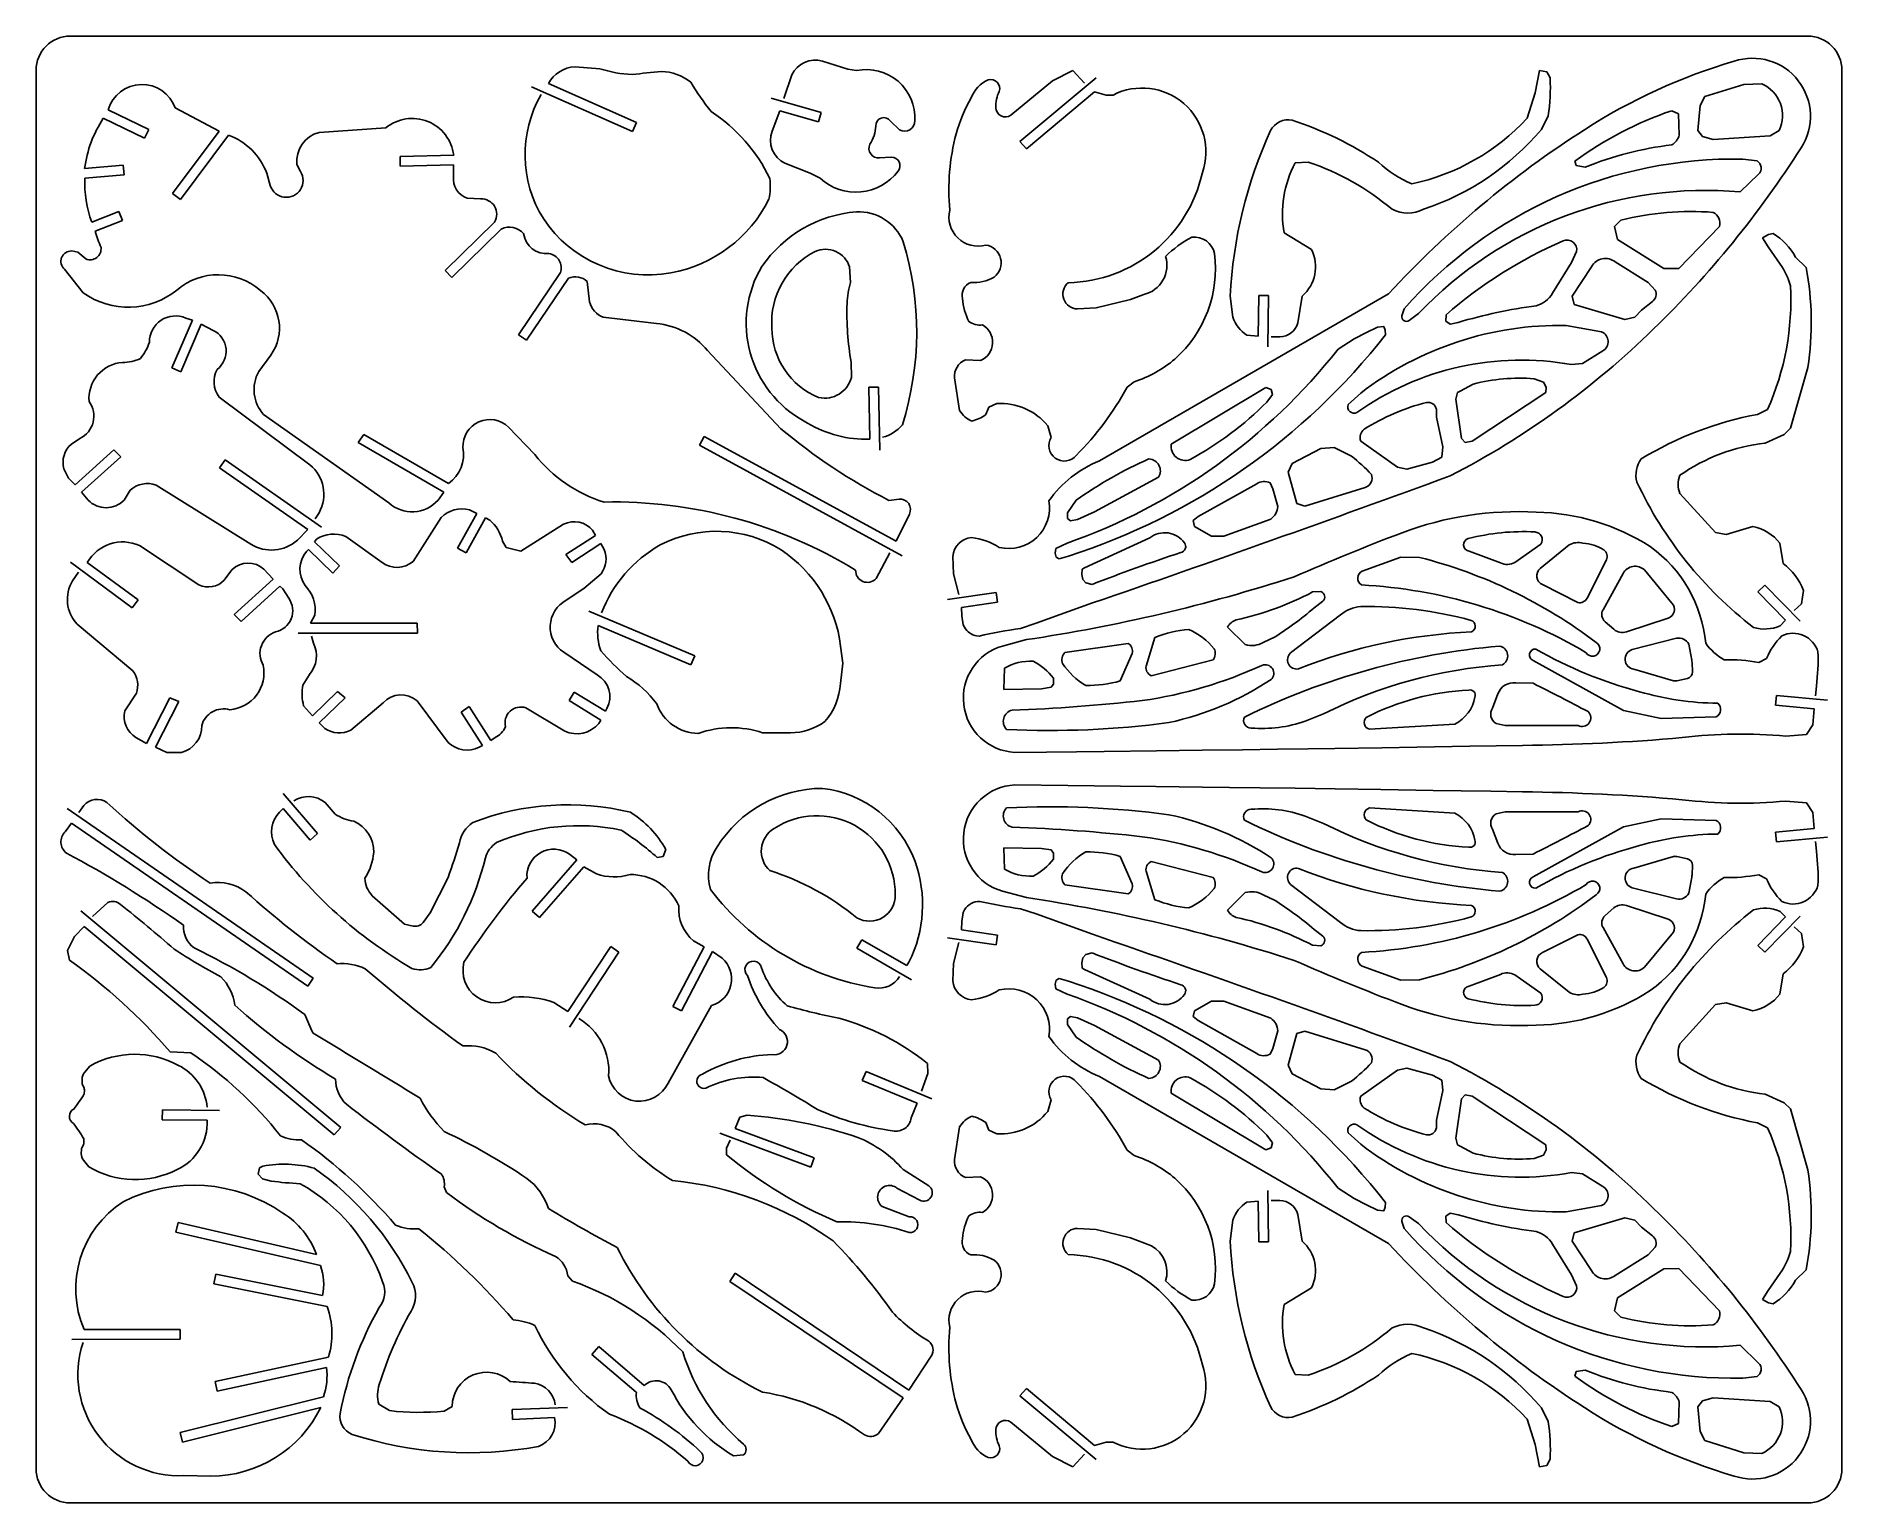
# Model space of a CAD drawing. Extents: x 0 to 352, y 0 to 286.
import ezdxf

# ---------------------------------------------------------------- set-up
doc = ezdxf.new("R2010")
doc.units = 0
doc.layers.add('WHITE', color=7, linetype='CONTINUOUS')

msp = doc.modelspace()

# ---------------------------------------------------------------- linework, layer by layer
at = {"layer": 'WHITE', "linetype": 'CONTINUOUS'}
for p, q in [((345.079365, 285.714286), (6.666667, 285.714286)), ((0, 279.047619), (0, 6.666667)), ((109.822265, 279.367732), (104.98029, 279.719669)), ((145.623223, 273.578829), (147.207881, 278.142165)), ((153.199542, 280.816368), (158.086364, 279.304932)), ((158.086364, 279.304932), (159.831733, 279.014158)), ((201.952121, 278.994098), (197.95109, 276.99477)), ((204.231989, 276.540602), (201.952121, 278.994098)), ((292.8558, 279.009252), (292.010024, 274.664654)), ((294.304647, 278.767868), (292.8558, 279.009252)), ((294.908772, 277.560943), (294.304647, 278.767868)), ((351.746031, 6.666667), (351.746031, 279.047619)), ((116.161627, 267.138225), (96.523423, 275.842544)), ((99.799824, 276.476386), (116.933682, 268.879503)), ((197.95109, 276.99477), (189.884299, 270.296178)), ((191.588513, 265.186869), (206.482276, 277.611684)), ((206.152974, 274.856434), (192.887071, 263.789627)), ((208.425416, 274.238796), (206.152974, 274.856434)), ((292.010024, 274.664654), (290.440354, 269.716594)), ((332.654753, 276.266363), (325.035911, 273.923819)), ((336.170818, 276.412895), (332.654753, 276.266363)), ((21.9498, 267.55134), (14.030064, 271.352877)), ((27.093985, 271.712433), (35.682526, 267.20714)), ((152.908823, 270.81689), (143.172435, 273.646398)), ((143.368386, 267.212472), (144.865943, 271.170679)), ((144.865943, 271.170679), (152.377268, 268.9878)), ((209.78826, 274.238796), (208.425416, 274.238796)), ((318.615296, 271.18093), (319.907967, 270.560787)), ((324.156895, 272.166747), (323.717388, 267.335128)), ((325.035911, 273.923819), (324.156895, 272.166747)), ((13.067726, 269.701973), (21.12554, 265.834158)), ((21.12554, 265.834158), (21.9498, 267.55134)), ((55.120139, 266.958004), (68.095385, 267.822476)), ((116.933682, 268.879503), (116.161627, 267.138225)), ((152.377268, 268.9878), (152.908823, 270.81689)), ((168.209294, 267.445026), (166.405358, 269.130794)), ((293.217748, 267.544131), (294.546297, 270.199036)), ((319.907967, 270.560787), (320.063087, 266.426827)), ((323.717388, 267.335128), (324.596403, 266.163855)), ((337.782698, 266.310059), (339.54073, 267.335128)), ((35.682526, 267.20714), (26.575333, 255.028756)), ((28.100741, 253.888032), (37.457799, 266.400545)), ((192.887071, 263.789627), (191.588513, 265.186869)), ((324.596403, 266.163855), (326.647792, 265.578055)), ((326.647792, 265.578055), (337.782698, 266.310059)), ((16.973693, 260.561309), (9.44824, 259.956211)), ((17.12723, 258.662745), (16.973693, 260.561309)), ((51.486943, 259.351114), (50.795233, 260.734007)), ((81.339903, 262.515727), (70.883783, 262.289328)), ((70.883783, 262.289328), (70.925015, 260.385012)), ((70.925015, 260.385012), (81.304896, 260.61059)), ((81.304896, 260.61059), (81.304895, 258.397023)), ((150.756658, 259.015203), (145.869835, 260.933525)), ((164.311232, 261.980179), (166.580001, 262.154515)), ((245.27497, 261.02707), (247.810714, 261.147763)), ((299.999784, 260.484118), (299.74125, 261.362326)), ((301.757817, 260.174046), (299.999784, 260.484118)), ((335.215296, 261.400594), (332.423129, 261.762345)), ((9.479934, 258.044309), (17.12723, 258.662745)), ((44.913317, 259.00539), (45.605027, 256.585001)), ((152.73418, 258.026769), (150.756658, 259.015203)), ((331.957767, 255.354528), (335.525538, 258.816992)), ((26.575333, 255.028756), (28.100741, 253.888032)), ((83.986792, 254.161341), (86.58163, 253.988316)), ((16.099953, 251.550919), (10.828524, 249.464492)), ((11.527206, 247.692496), (16.800946, 249.779838)), ((16.800946, 249.779838), (16.099953, 251.550919)), ((308.688113, 249.876925), (307.44715, 248.63664)), ((89.262998, 249.493261), (79.661358, 240.071079)), ((80.99417, 238.710296), (90.595811, 248.132478)), ((248.414312, 244.131446), (243.101173, 247.389812)), ((307.44715, 248.63664), (308.067631, 246.10439)), ((319.960729, 240.420072), (327.924107, 248.63664)), ((337.48301, 247.091843), (336.296391, 246.414133)), ((336.296391, 246.414133), (337.41442, 244.683229)), ((338.330369, 247.260943), (337.48301, 247.091843)), ((6.930962, 243.85768), (8.141851, 243.598306)), ((8.141851, 243.598306), (9.698859, 242.301435)), ((300.079982, 243.747781), (299.045318, 241.629286)), ((308.067631, 246.10439), (317.065146, 240.471751)), ((337.41442, 244.683229), (339.702183, 241.313981)), ((9.179681, 235.732041), (5.547012, 240.313445)), ((79.661358, 240.071079), (80.99417, 238.710296)), ((102.1342, 239.650536), (93.934025, 227.536734)), ((158.627703, 237.701714), (158.447257, 240.769394)), ((299.045318, 241.629286), (295.374133, 235.634571)), ((299.211519, 235.068396), (302.986645, 240.804391)), ((307.588551, 241.734605), (314.000726, 237.703676)), ((317.065146, 240.471751), (319.960729, 240.420072)), ((344.771561, 240.654916), (342.737584, 242.687716)), ((95.511371, 226.468983), (103.711548, 238.582785)), ((107.366718, 237.942118), (107.799367, 233.965811)), ((314.000726, 237.703676), (315.345103, 236.256676)), ((206.493796, 232.798137), (202.85849, 232.571144)), ((213.19669, 234.387744), (206.493796, 232.798137)), ((207.111112, 202.962589), (263.451502, 235.53514)), ((215.773458, 235.388989), (213.19669, 234.387744)), ((232.594663, 235.079844), (233.077436, 230.97663)), ((238.058274, 227.245088), (238.177152, 235.200536)), ((238.177152, 235.200536), (240.082127, 235.200536)), ((240.082127, 235.200536), (239.932842, 225.210252)), ((245.757744, 229.890726), (246.602991, 235.079844)), ((266.493761, 232.583899), (266.027873, 231.240256)), ((299.573466, 233.46636), (299.211519, 235.068396)), ((309.449997, 230.520682), (299.573466, 233.46636)), ((312.708054, 232.329431), (311.415384, 230.985789)), ((314.828034, 234.034825), (312.708054, 232.329431)), ((30.430501, 230.379683), (26.431821, 221.070697)), ((28.172293, 220.29644), (32.180632, 229.627912)), ((29.175448, 230.785289), (30.430501, 230.379683)), ((32.180632, 229.627912), (34.483312, 228.401533)), ((110.480735, 230.940325), (120.860616, 229.73013)), ((261.310944, 229.043917), (259.139258, 228.010345)), ((262.500201, 229.147274), (261.310944, 229.043917)), ((262.810442, 228.423773), (262.500201, 229.147274)), ((267.476191, 230.310042), (269.28593, 231.653685)), ((274.586408, 230.208648), (274.638114, 231.448933)), ((275.413717, 229.588505), (274.586408, 230.208648)), ((277.017155, 229.950254), (275.413717, 229.588505)), ((304.942534, 228.125478), (298.064999, 229.365763)), ((311.415384, 230.985789), (309.449997, 230.520682)), ((93.934025, 227.536734), (95.511371, 226.468983)), ((235.855358, 227.476878), (238.058274, 227.245088)), ((240.580419, 227.114802), (242.255397, 227.114801)), ((256.760744, 226.770059), (253.6061, 224.754922)), ((259.139258, 228.010345), (256.760744, 226.770059)), ((262.862149, 227.545238), (262.810442, 228.423773)), ((43.360002, 220.367149), (45.69525, 223.565333)), ((130.808376, 224.456952), (145.081043, 209.242844)), ((158.808149, 219.235127), (158.748, 222.182441)), ((183.978113, 222.538303), (181.024492, 222.6518)), ((299.099135, 221.717661), (301.219115, 221.924375)), ((301.219115, 221.924375), (305.149361, 224.404947)), ((26.431821, 221.070697), (28.172293, 220.29644)), ((178.865469, 219.132096), (179.887997, 212.773996)), ((212.494426, 217.315496), (213.878375, 218.37916)), ((293.59447, 218.286923), (291.78473, 218.958744)), ((294.163244, 217.30503), (293.59447, 218.286923)), ((341.720331, 209.318072), (345.110294, 221.175363)), ((35.675734, 215.408949), (53.346806, 202.215211)), ((162.377267, 207.228085), (162.175425, 217.348531)), ((162.175425, 217.348531), (164.080643, 217.34452)), ((164.080643, 217.34452), (164.325318, 205.048207)), ((239.561893, 217.271013), (221.122607, 206.224227)), ((240.57598, 216.885059), (239.561893, 217.271013)), ((239.755001, 214.425093), (240.817103, 215.920501)), ((240.817103, 215.920501), (240.57598, 216.885059)), ((258.015953, 216.182819), (255.585732, 213.960968)), ((276.840403, 216.271458), (276.530162, 214.979493)), ((276.530162, 214.979493), (277.667711, 207.33139)), ((277.409178, 216.529851), (276.840403, 216.271458)), ((279.94334, 217.925172), (277.409178, 216.529851)), ((279.735985, 206.814606), (294.05983, 216.323137)), ((294.05983, 216.323137), (294.163244, 217.30503)), ((68.675769, 194.786907), (44.311302, 211.982137)), ((185.000641, 211.979519), (185.568889, 213.455303)), ((185.568889, 213.455303), (187.159138, 214.13661)), ((272.755564, 211.517356), (272.755564, 213.016034)), ((273.996528, 205.729682), (272.755564, 211.517356)), ((337.277766, 212.987579), (335.291274, 212.024983)), ((63.831683, 208.099047), (62.719479, 206.552722)), ((80.330338, 198.556358), (63.831683, 208.099047)), ((97.134044, 204.20909), (92.030369, 209.568617)), ((130.143574, 207.720289), (129.230155, 206.048827)), ((167.529558, 187.309357), (130.143574, 207.720289)), ((197.043583, 209.822102), (197.725267, 207.551516)), ((336.805017, 206.438464), (340.534241, 208.13241)), ((340.534241, 208.13241), (341.720331, 209.318072)), ((6.860788, 206.252355), (8.530707, 207.325176)), ((15.150764, 205.120006), (7.576242, 198.325581)), ((16.501192, 203.772566), (15.150764, 205.120006)), ((62.719479, 206.552722), (79.422151, 196.881329)), ((129.230155, 206.048827), (168.697868, 184.480545)), ((161.57341, 207.182897), (162.377267, 207.228085)), ((244.693531, 202.445149), (250.278396, 205.390501)), ((250.278396, 205.390501), (252.863738, 205.597215)), ((252.863738, 205.597215), (256.225209, 203.892149)), ((258.018064, 206.814605), (265.20584, 201.750431)), ((273.841407, 203.714217), (273.996528, 205.729682)), ((277.667711, 207.33139), (278.339901, 206.556212)), ((278.339901, 206.556212), (279.735985, 206.814606)), ((6.324198, 199.636843), (5.429353, 201.424988)), ((8.848116, 196.907676), (16.501192, 203.772566)), ((36.818367, 203.182352), (35.693674, 201.644457)), ((35.693674, 201.644457), (52.912036, 189.580944)), ((55.564975, 190.047966), (36.818367, 203.182352)), ((243.866222, 200.791434), (244.693531, 202.445149)), ((245.572548, 194.64201), (243.866222, 200.791434)), ((265.20584, 201.750431), (267.015578, 201.388682)), ((267.015578, 201.388682), (271.979961, 202.732325)), ((271.979961, 202.732325), (273.841407, 203.714217)), ((7.576242, 198.325581), (6.324198, 199.636843)), ((18.312267, 197.244583), (17.119316, 195.337382)), ((41.836761, 186.744673), (23.408555, 198.247409)), ((218.645955, 199.791225), (206.143456, 193.037685)), ((226.336553, 192.10976), (237.76429, 198.517577)), ((240.350159, 198.672613), (240.918933, 197.535684)), ((240.918933, 197.535684), (241.849656, 194.073546)), ((258.913964, 197.794077), (247.123752, 194.176903)), ((10.141533, 195.337381), (8.848116, 196.907676)), ((79.422151, 196.881329), (78.312009, 195.337689)), ((166.12783, 195.272293), (168.11696, 195.531667)), ((200.882024, 192.844708), (202.620006, 195.305001)), ((247.123752, 194.176903), (245.572548, 194.64201)), ((327.143755, 188.99171), (320.193937, 196.613974)), ((55.135968, 192.883303), (54.34225, 191.660507)), ((78.881007, 191.975657), (73.444403, 183.364305)), ((82.071312, 185.949916), (85.836724, 192.750557)), ((87.533392, 191.882605), (83.753584, 185.055961)), ((85.836724, 192.750557), (84.420496, 193.410883)), ((88.348632, 191.456582), (87.533392, 191.882605)), ((102.761118, 190.636593), (94.400969, 185.408226)), ((170.106618, 192.59253), (167.529558, 187.309357)), ((200.882024, 191.735253), (200.882024, 192.844708)), ((201.509365, 191.301219), (200.882024, 191.735253)), ((202.861129, 191.542276), (201.509365, 191.301219)), ((206.143456, 193.037685), (202.861129, 191.542276)), ((225.405831, 191.334581), (226.336553, 192.10976)), ((225.612658, 190.197652), (225.405831, 191.334581)), ((228.973602, 188.285872), (225.612658, 190.197652)), ((240.505279, 191.644653), (231.352116, 188.285872)), ((334.43178, 190.177373), (329.177733, 188.652855)), ((20.158411, 186.474505), (31.691671, 178.845374)), ((52.912036, 189.580944), (50.901283, 187.519525)), ((54.620482, 187.721333), (54.227198, 187.22979)), ((54.227198, 187.22979), (59.123403, 182.502433)), ((67.392067, 183.159227), (60.313508, 188.233866)), ((91.579781, 186.074487), (90.861689, 187.355986)), ((103.198982, 184.727367), (108.938366, 188.44424)), ((110.02919, 186.88429), (104.351367, 183.204364)), ((108.938366, 188.44424), (108.403493, 189.457472)), ((110.660127, 185.71568), (110.02919, 186.88429)), ((200.808685, 186.92195), (198.636997, 185.888379)), ((216.952293, 187.95683), (204.231359, 182.117478)), ((231.352116, 188.285872), (228.973602, 188.285872)), ((288.053397, 183.207961), (293.131746, 186.760373)), ((298.604755, 186.590946), (292.96238, 182.023606)), ((329.177733, 188.652855), (327.143755, 188.99171)), ((340.279971, 183.008804), (339.686354, 186.95891)), ((6.685798, 183.234988), (18.7217, 174.374522)), ((19.870858, 175.892171), (9.967832, 183.184095)), ((53.02676, 185.74113), (52.673561, 185.333325)), ((57.802562, 181.130025), (53.02676, 185.74113)), ((83.753584, 185.055961), (82.071312, 185.949916)), ((94.400969, 185.408226), (91.579781, 186.074487)), ((104.351367, 183.204364), (103.198982, 184.727367)), ((166.315526, 185.076991), (163.618994, 180.058512)), ((178.68766, 181.000501), (178.541509, 184.368112)), ((198.636997, 185.888379), (198.533584, 185.01017)), ((198.533584, 185.01017), (198.688704, 184.234991)), ((198.688704, 184.234991), (199.309186, 183.92492)), ((199.309186, 183.92492), (201.067218, 184.441706)), ((258.30931, 181.516306), (265.820961, 184.24597)), ((265.820961, 184.24597), (269.48115, 184.166631)), ((279.138718, 185.406918), (285.23221, 183.095119)), ((302.103409, 176.215653), (305.88381, 183.715262)), ((7.102966, 179.618263), (8.254761, 181.311262)), ((36.649722, 179.73045), (38.132336, 181.774371)), ((46.161668, 179.91198), (38.610361, 173.018777)), ((44.38253, 181.871187), (46.161668, 179.91198)), ((59.123403, 182.502433), (57.802562, 181.130025)), ((106.710886, 178.129723), (110.044393, 181.000174)), ((179.708963, 176.918841), (178.68766, 181.000501)), ((203.765997, 181.859085), (203.71429, 180.825513)), ((203.71429, 180.825513), (203.869411, 179.895299)), ((204.231359, 182.117478), (203.765997, 181.859085)), ((203.869411, 179.895299), (204.489893, 179.223477)), ((309.117597, 181.044984), (305.218236, 173.990751)), ((318.653286, 175.237032), (313.293186, 181.721712)), ((18.7217, 174.374522), (19.870858, 175.892171)), ((39.942587, 171.655867), (47.487545, 178.543274)), ((47.487545, 178.543274), (48.049494, 178.06169)), ((48.049494, 178.06169), (49.211314, 176.211401)), ((103.273965, 175.823158), (106.710886, 178.129723)), ((187.03884, 177.340152), (177.502989, 175.978522)), ((187.291023, 175.45208), (187.03884, 177.340152)), ((204.489893, 179.223477), (205.67915, 178.913406)), ((250.262568, 177.523645), (248.655963, 177.434352)), ((293.414023, 178.865981), (300.29789, 175.370152)), ((335.373055, 177.455285), (336.751945, 178.7696)), ((340.791191, 171.920444), (335.373055, 177.455285)), ((336.751945, 178.7696), (343.626719, 171.746747)), ((343.861416, 175.109143), (344.282985, 177.756198)), ((38.610361, 173.018777), (39.942587, 171.655867)), ((54.31499, 172.92883), (53.442832, 171.339878)), ((128.31062, 164.987337), (107.691975, 173.725145)), ((180.238171, 174.444998), (187.291023, 175.45208)), ((180.299542, 172.801269), (180.238171, 174.444998)), ((180.59237, 171.044198), (180.299542, 172.801269)), ((205.79258, 175.290343), (194.803833, 171.336933)), ((244.371155, 165.569866), (254.101009, 172.973968)), ((249.459002, 174.758186), (250.619767, 175.650132)), ((309.78857, 169.671466), (317.919891, 172.361347)), ((342.428002, 173.856228), (343.861416, 175.109143)), ((18.844109, 162.078618), (8.025247, 171.185169)), ((74.266964, 169.435116), (51.06188, 169.435116)), ((53.442832, 171.339878), (74.215785, 171.339878)), ((74.215785, 171.339878), (74.266964, 169.435116)), ((109.482704, 170.897524), (127.558817, 163.237195)), ((180.858146, 170.551028), (180.59237, 171.044198)), ((183.669454, 168.847858), (183.203801, 168.914382)), ((194.803833, 171.336933), (191.727278, 170.312194)), ((232.052269, 170.565353), (235.53351, 167.1755)), ((305.636858, 171.630661), (307.326396, 170.164499)), ((339.707459, 170.837484), (340.791191, 171.920444)), ((53.621434, 168.816069), (54.003694, 167.491133)), ((109.281453, 161.278909), (102.767976, 165.687288)), ((156.718244, 166.897809), (157.113959, 163.565195)), ((192.896482, 168.149215), (188.255006, 166.900426)), ((200.385005, 165.645421), (212.703364, 167.429641)), ((213.50693, 165.467163), (211.185927, 160.114505)), ((217.945285, 168.567879), (216.196503, 163.001932)), ((239.015279, 167.621636), (241.336281, 168.692168)), ((319.556043, 168.41415), (310.923114, 166.215195)), ((322.51243, 164.163523), (321.926115, 167.28638)), ((127.558817, 163.237195), (128.31062, 164.987337)), ((157.113959, 163.565195), (156.661789, 159.611457)), ((188.512485, 158.419579), (188.601652, 162.612412)), ((217.200802, 161.134201), (229.265178, 164.196265)), ((309.229358, 154.352289), (291.599008, 164.109455)), ((311.205391, 162.380839), (318.950789, 160.148033)), ((322.631501, 161.895567), (322.564766, 163.695359)), ((337.087295, 164.504241), (335.569858, 163.70126)), ((53.24181, 161.359043), (51.959691, 159.308582)), ((195.832166, 158.598164), (188.512485, 158.419579)), ((197.706802, 158.865715), (195.832166, 158.598164)), ((198.153169, 159.49011), (197.706802, 158.865715)), ((198.153169, 160.649934), (198.153169, 159.49011)), ((291.599008, 159.654958), (288.213266, 159.767801)), ((319.59088, 160.131518), (321.650883, 160.611845)), ((346.60765, 157.203917), (346.785493, 159.120245)), ((17.253859, 154.252585), (19.541095, 157.699349)), ((26.039798, 156.792358), (21.501733, 147.939948)), ((23.266771, 147.20761), (27.817177, 156.084092)), ((27.817177, 156.084092), (26.039798, 156.792358)), ((52.113229, 155.259335), (53.805835, 153.311576)), ((53.805835, 153.311576), (58.730119, 158.078434)), ((60.180571, 156.831486), (55.130651, 151.943008)), ((58.730119, 158.078434), (60.180571, 156.831486)), ((61.294355, 150.492477), (67.603115, 155.874572)), ((74.220006, 156.233379), (80.272343, 148.13456)), ((82.815474, 154.051758), (84.379858, 155.141253)), ((84.379858, 155.141253), (88.594266, 148.523789)), ((95.381815, 154.871747), (102.972693, 150.309966)), ((103.84485, 156.306971), (104.817843, 157.944811)), ((110.018326, 152.491387), (103.84485, 156.306971)), ((104.817843, 157.944811), (110.882985, 154.196185)), ((110.882985, 154.196185), (111.179305, 154.769371)), ((284.715141, 157.568518), (283.699471, 154.805676)), ((338.783595, 155.404886), (339.022279, 157.295605)), ((346.371308, 154.691198), (338.783595, 155.404886)), ((339.022279, 157.295605), (348.920169, 156.364625)), ((55.130651, 151.943008), (56.268241, 150.851284)), ((86.957541, 147.547882), (82.815474, 154.051758)), ((109.589585, 151.796544), (110.018326, 152.491387)), ((247.227694, 152.278005), (250.798103, 153.70538)), ((259.719112, 150.689379), (276.363961, 151.704307)), ((284.376409, 151.81715), (286.181927, 151.422365)), ((286.181927, 151.422365), (300.34432, 151.422365)), ((316.515893, 152.769278), (309.229358, 154.352289)), ((327.236617, 153.107478), (316.515893, 152.769278)), ((344.853343, 149.695711), (346.103276, 151.569223)), ((346.103276, 151.569223), (346.371308, 154.691198)), ((21.501733, 147.939948), (19.432405, 149.064448)), ((88.594266, 148.523789), (89.431837, 149.079819)), ((146.93985, 150.009054), (141.5138, 150.009054)), ((340.836566, 149.338868), (344.853343, 149.695711)), ((25.473147, 146.19825), (23.266771, 147.20761)), ((28.290629, 146.19825), (25.473147, 146.19825)), ((86.324679, 147.211869), (86.957541, 147.547882)), ((190.654625, 146.19825), (196.83599, 146.262076)), ((196.83599, 146.262076), (202.630995, 146.324385)), ((202.630995, 146.324385), (208.063788, 146.384969)), ((208.063788, 146.384969), (218.25021, 146.504227)), ((218.25021, 146.504227), (227.163256, 146.614636)), ((227.163256, 146.614636), (234.962112, 146.715882)), ((234.962112, 146.715882), (241.786065, 146.808024)), ((241.786065, 146.808024), (247.756987, 146.891367)), ((247.756987, 146.891367), (252.981512, 146.966372)), ((252.981512, 146.966372), (262.124366, 147.10231)), ((262.124366, 147.10231), (268.981447, 147.208166)), ((268.981447, 147.208166), (279.266969, 147.373227)), ((279.266969, 147.373227), (289.552369, 147.545817)), ((54.783709, 130.365653), (48.143293, 138.19242)), ((190.654625, 139.849043), (200.940908, 139.741327)), ((200.940908, 139.741327), (211.227108, 139.626079)), ((211.227108, 139.626079), (218.084527, 139.545065)), ((218.084527, 139.545065), (227.22769, 139.431838)), ((227.22769, 139.431838), (232.45232, 139.364466)), ((232.45232, 139.364466), (238.423295, 139.28509)), ((238.423295, 139.28509), (245.247225, 139.191267)), ((245.247225, 139.191267), (253.045945, 139.079983)), ((253.045945, 139.079983), (261.95869, 138.947499)), ((261.95869, 138.947499), (272.14458, 138.789167)), ((272.14458, 138.789167), (277.577007, 138.701704)), ((277.577007, 138.701704), (283.371557, 138.606093)), ((283.371557, 138.606093), (289.552369, 138.501475)), ((53.998144, 102.234996), (6.03233, 135.291844)), ((8.339121, 134.453882), (9.276896, 135.843395)), ((47.438642, 134.561896), (48.127197, 135.267176)), ((48.127197, 135.267176), (53.383571, 129.071718)), ((56.272595, 136.425923), (58.247479, 134.177905)), ((247.227694, 133.769288), (250.798103, 132.341912)), ((276.363961, 134.342986), (259.719112, 135.357912)), ((284.376409, 134.230142), (286.181927, 134.624928)), ((286.181927, 134.624928), (300.34432, 134.624928)), ((340.836566, 136.708425), (344.853343, 136.351581)), ((344.853343, 136.351581), (346.103276, 134.478069)), ((346.103276, 134.478069), (346.371308, 131.356093)), ((5.646338, 130.709553), (6.911934, 132.372387)), ((6.911934, 132.372387), (52.926495, 100.660293)), ((53.383571, 129.071718), (54.783709, 130.365653)), ((284.715141, 128.478775), (283.699471, 131.241616)), ((309.229358, 131.695004), (291.599008, 121.937836)), ((316.515893, 133.278013), (309.229358, 131.695004)), ((327.236617, 132.939813), (316.515893, 133.278013)), ((346.371308, 131.356093), (338.783595, 130.642406)), ((338.783595, 130.642406), (339.022279, 128.751688)), ((122.64991, 127.298112), (122.126511, 125.904099)), ((195.832166, 127.449128), (188.512485, 127.627713)), ((188.512485, 127.627713), (188.601652, 123.43488)), ((197.706802, 127.181577), (195.832166, 127.449128)), ((198.153169, 126.557182), (197.706802, 127.181577)), ((339.022279, 128.751688), (348.920169, 129.682668)), ((346.60765, 128.843375), (346.785493, 126.927047)), ((96.620029, 115.273641), (105.344666, 125.24714)), ((106.688624, 123.89051), (98.053663, 114.019524)), ((105.344666, 125.24714), (103.904605, 126.339769)), ((109.131214, 122.506396), (106.688624, 123.89051)), ((122.126511, 125.904099), (120.993182, 125.729766)), ((198.153169, 125.397358), (198.153169, 126.557182)), ((211.185927, 125.932787), (213.50693, 120.58013)), ((217.200801, 124.913093), (229.265178, 121.851028)), ((291.599008, 126.392333), (288.213266, 126.279491)), ((318.950788, 125.899259), (311.205391, 123.666453)), ((321.650883, 125.435448), (319.590881, 125.915774)), ((322.564766, 122.351934), (322.631501, 124.151726)), ((76.737945, 114.932213), (80.249261, 121.84079)), ((212.703364, 118.617651), (200.385005, 120.40187)), ((217.945286, 117.479414), (216.196502, 123.04536)), ((244.371155, 120.477427), (254.101009, 113.073325)), ((310.923114, 119.832098), (319.556043, 117.633142)), ((321.926115, 118.760912), (322.51243, 121.883769)), ((337.087295, 121.543051), (335.569859, 122.346032)), ((10.971099, 114.229488), (13.960056, 116.944407)), ((65.490128, 118.27693), (71.74507, 112.738817)), ((192.896482, 117.898077), (188.255006, 119.146866)), ((232.052269, 115.481939), (235.53351, 118.871792)), ((239.015279, 118.425656), (241.336281, 117.355124)), ((317.919892, 113.685945), (309.78857, 116.375826)), ((59.3305, 73.11314), (8.679536, 115.333731)), ((71.74507, 112.738817), (73.421237, 112.358163)), ((75.376159, 113.085257), (76.737945, 114.932213)), ((98.053663, 114.019524), (96.620029, 115.273641)), ((180.299542, 113.246023), (180.238171, 111.602294)), ((180.59237, 115.003094), (180.299542, 113.246023)), ((180.858146, 115.496265), (180.59237, 115.003094)), ((194.803833, 114.710358), (191.727278, 115.735099)), ((205.79258, 110.75695), (194.803833, 114.710358)), ((307.326397, 115.882793), (305.636858, 114.416631)), ((335.373055, 108.592008), (340.791191, 114.126849)), ((343.626719, 114.300546), (336.751945, 107.277691)), ((340.791191, 114.126849), (339.707459, 115.209809)), ((6.123307, 107.597126), (7.452384, 110.308615)), ((7.452384, 110.308615), (9.363449, 112.297879)), ((9.363449, 112.297879), (58.045252, 71.707346)), ((130.104639, 108.288585), (128.070686, 109.484375)), ((160.834678, 109.705111), (159.882162, 108.055618)), ((169.589029, 104.649828), (160.834678, 109.705111)), ((187.03884, 108.707139), (177.502989, 110.068771)), ((179.708963, 109.128451), (178.68766, 105.046791)), ((180.238171, 111.602294), (187.291023, 110.595211)), ((187.291023, 110.595211), (187.03884, 108.707139)), ((249.459001, 111.289106), (250.619767, 110.39716)), ((293.414023, 107.181312), (300.29789, 110.677139)), ((302.103408, 109.831639), (305.88381, 102.33203)), ((305.218236, 112.056541), (309.117597, 105.002308)), ((313.293186, 104.325581), (318.653285, 110.810261)), ((343.861416, 110.938149), (342.428002, 112.191065)), ((344.282985, 108.291094), (343.861416, 110.938149)), ((6.511108, 105.715438), (6.123307, 107.597126)), ((103.596381, 95.719744), (111.964266, 108.400872)), ((113.519765, 107.29977), (103.875184, 92.68387)), ((111.964266, 108.400872), (113.519765, 107.29977)), ((124.047338, 96.716558), (130.104639, 108.288585)), ((131.780726, 107.383345), (125.73489, 95.83322)), ((133.650802, 106.086345), (131.780726, 107.383345)), ((159.882162, 108.055618), (170.539167, 101.901627)), ((203.869411, 106.151993), (203.71429, 105.221779)), ((204.489893, 106.823815), (203.869411, 106.151993)), ((205.679152, 107.133886), (204.489893, 106.823815)), ((250.262568, 108.523648), (248.655963, 108.61294)), ((336.751945, 107.277691), (335.373055, 108.592008)), ((52.926495, 100.660293), (53.998144, 102.234996)), ((170.014417, 105.3321), (169.589029, 104.649828)), ((178.68766, 105.046791), (178.541509, 101.679179)), ((198.688704, 101.812301), (199.309186, 102.122372)), ((199.309186, 102.122372), (201.067218, 101.605587)), ((203.71429, 105.221779), (203.765997, 104.188208)), ((203.765997, 104.188208), (204.231359, 103.929814)), ((204.231359, 103.929814), (216.952293, 98.090462)), ((258.30931, 104.530987), (265.820961, 101.801322)), ((285.23221, 102.952173), (279.138718, 100.640375)), ((293.131746, 99.286919), (288.053397, 102.839331)), ((298.604755, 99.456347), (292.96238, 104.023686)), ((339.686354, 99.088382), (340.279972, 103.038488)), ((198.533584, 101.037122), (198.688704, 101.812301)), ((198.636997, 100.158913), (198.533584, 101.037122)), ((200.808685, 99.125342), (198.636997, 100.158913)), ((265.820961, 101.801322), (269.48115, 101.880661)), ((100.868675, 97.460602), (103.596381, 95.719744)), ((123.101027, 81.777461), (131.58282, 96.906828)), ((125.73489, 95.83322), (124.047338, 96.716558)), ((225.405831, 94.71271), (225.612658, 95.84964)), ((225.612658, 95.84964), (228.973602, 97.76142)), ((228.973602, 97.76142), (231.352116, 97.76142)), ((231.352116, 97.76142), (240.505279, 94.402639)), ((320.193937, 89.433319), (327.143755, 97.055582)), ((327.143755, 97.055582), (329.177733, 97.394436)), ((329.177733, 97.394436), (334.43178, 95.869919)), ((200.882024, 94.312038), (201.509365, 94.746072)), ((200.882024, 93.202585), (200.882024, 94.312038)), ((202.620006, 90.742291), (200.882024, 93.202585)), ((201.509365, 94.746072), (202.861129, 94.505015)), ((202.861129, 94.505015), (206.143456, 93.009608)), ((206.143456, 93.009608), (218.645955, 86.256068)), ((226.336553, 93.937532), (225.405831, 94.71271)), ((237.76429, 87.529715), (226.336553, 93.937532)), ((241.849656, 91.973747), (240.918933, 88.511609)), ((245.572548, 91.405282), (247.123752, 91.870389)), ((247.123752, 91.870389), (258.913964, 88.253215)), ((240.918933, 88.511609), (240.350159, 87.37468)), ((243.866222, 85.255858), (245.572548, 91.405282)), ((10.47987, 85.098628), (9.419669, 83.837332)), ((30.122659, 87.64069), (26.080559, 87.862123)), ((173.720952, 83.62121), (173.611734, 85.58565)), ((244.693531, 83.602143), (243.866222, 85.255858)), ((265.20584, 84.296861), (267.015578, 84.65861)), ((267.015578, 84.65861), (271.979961, 83.314968)), ((8.972986, 82.611721), (8.972986, 81.71281)), ((9.040041, 81.428815), (9.277271, 80.954461)), ((160.937964, 82.30297), (161.672115, 84.060566)), ((171.618513, 77.841678), (160.937964, 82.30297)), ((161.672115, 84.060566), (174.479717, 78.710797)), ((172.492779, 80.211628), (173.720952, 83.62121)), ((207.111112, 83.084704), (263.451502, 50.512153)), ((250.278396, 80.656791), (244.693531, 83.602143)), ((256.225209, 82.155143), (252.863738, 80.450077)), ((258.018064, 79.232687), (265.20584, 84.296861)), ((271.979961, 83.314968), (273.841407, 82.333074)), ((273.841407, 82.333074), (273.996528, 80.31761)), ((9.408573, 80.302075), (9.366063, 79.663873)), ((170.444429, 74.998736), (171.618513, 77.841678)), ((197.725269, 78.495776), (197.043583, 76.22519)), ((221.122607, 79.823065), (239.561893, 68.776279)), ((252.863738, 80.450077), (250.278396, 80.656791)), ((273.996528, 80.31761), (272.755564, 74.529936)), ((277.667711, 78.715901), (276.530162, 71.067798)), ((278.339901, 79.49108), (277.667711, 78.715901)), ((279.735985, 79.232687), (278.339901, 79.49108)), ((294.05983, 69.724155), (279.735985, 79.232687)), ((340.534241, 77.914883), (336.805018, 79.608829)), ((341.720331, 76.72922), (340.534241, 77.914883)), ((24.572293, 74.639961), (24.594202, 76.544597)), ((33.33579, 74.539155), (24.572293, 74.639961)), ((24.594202, 76.544597), (35.741653, 76.416369)), ((137.061342, 75.119101), (136.156642, 72.954868)), ((138.490666, 75.527297), (137.061342, 75.119101)), ((185.568889, 72.59199), (185.000641, 74.067773)), ((272.755564, 74.529936), (272.755564, 73.031257)), ((335.291275, 74.02231), (337.277766, 73.059713)), ((345.110294, 64.871929), (341.720331, 76.72922)), ((9.265478, 70.919482), (9.293296, 70.28047)), ((58.045252, 71.707346), (59.3305, 73.11314)), ((150.922587, 65.40799), (133.174939, 72.035025)), ((135.162477, 70.632074), (134.509241, 69.099529)), ((136.156642, 72.954868), (151.588895, 67.192408)), ((179.887997, 73.273296), (178.865468, 66.915196)), ((187.159138, 71.910683), (185.568889, 72.59199)), ((240.817103, 70.12679), (239.755003, 71.622198)), ((258.015953, 69.864473), (255.585732, 72.086325)), ((276.530162, 71.067798), (276.840403, 69.775834)), ((8.825372, 68.880128), (8.804695, 67.981455)), ((9.147021, 69.631278), (8.898943, 69.162505)), ((134.509241, 69.099529), (134.509241, 67.824244)), ((151.588895, 67.192408), (150.922587, 65.40799)), ((213.878376, 67.668133), (212.494426, 68.731796)), ((239.561893, 68.776279), (240.57598, 69.162232)), ((240.57598, 69.162232), (240.817103, 70.12679)), ((276.840403, 69.775834), (277.409178, 69.517441)), ((277.409178, 69.517441), (279.94334, 68.12212)), ((291.784729, 67.088549), (293.59447, 67.76037)), ((293.59447, 67.76037), (294.163244, 68.742263)), ((294.163244, 68.742263), (294.05983, 69.724155)), ((9.223068, 66.745893), (10.253976, 65.460544)), ((43.284685, 64.020309), (43.485709, 65.250129)), ((44.113577, 63.091403), (43.284685, 64.020309)), ((43.485709, 65.250129), (44.163701, 65.576554)), ((173.919021, 61.73992), (168.914328, 64.916507)), ((181.024491, 63.395492), (183.978114, 63.508989)), ((299.099135, 64.329631), (301.219115, 64.122917)), ((301.219115, 64.122917), (305.149361, 61.642345)), ((45.768195, 62.677974), (44.113577, 63.091403)), ((79.486321, 61.592724), (79.92583, 60.440096)), ((167.689192, 61.294754), (172.130176, 58.948286)), ((239.932842, 60.83704), (240.082127, 50.846756)), ((256.760744, 59.277232), (253.6061, 61.29237)), ((170.088285, 55.734402), (164.779365, 57.724027)), ((238.058274, 58.802205), (235.855358, 58.570414)), ((238.177152, 50.846756), (238.058274, 58.802205)), ((242.255397, 58.932491), (240.580419, 58.93249)), ((259.139258, 58.036947), (256.760744, 59.277232)), ((261.310944, 57.003375), (259.139258, 58.036947)), ((262.500201, 56.900018), (261.310944, 57.003375)), ((262.810442, 57.623518), (262.500201, 56.900018)), ((262.862149, 58.502055), (262.810442, 57.623518)), ((274.586408, 55.838645), (275.413717, 56.458788)), ((275.413717, 56.458788), (277.017155, 56.097038)), ((304.942533, 57.921815), (298.064999, 56.68153)), ((27.220691, 52.733948), (27.648348, 54.59008)), ((27.648348, 54.59008), (54.607084, 48.378736)), ((202.85849, 53.476149), (206.493796, 53.249155)), ((206.493796, 53.249155), (213.19669, 51.659549)), ((233.077435, 55.070662), (232.594663, 50.967448)), ((246.60299, 50.967448), (245.757744, 56.156566)), ((266.493761, 53.463393), (266.027873, 54.807036)), ((267.476191, 55.73725), (269.28593, 54.393608)), ((274.638114, 54.598359), (274.586408, 55.838645)), ((299.573466, 52.580931), (309.449997, 55.52661)), ((309.449997, 55.52661), (311.415384, 55.061504)), ((311.415384, 55.061504), (312.708054, 53.717861)), ((312.708054, 53.717861), (314.828034, 52.012468)), ((55.377688, 46.246522), (27.220691, 52.733948)), ((213.19669, 51.659549), (217.286805, 50.070269)), ((240.082127, 50.846756), (238.177152, 50.846756)), ((295.374133, 50.412722), (299.045318, 44.418006)), ((299.211519, 50.978895), (299.573466, 52.580931)), ((302.986644, 45.242901), (299.211519, 50.978895)), ((315.345103, 49.790615), (314.000726, 48.343615)), ((314.000726, 48.343615), (307.588551, 44.312686)), ((34.618512, 42.683504), (34.994189, 44.55085)), ((56.70735, 38.239632), (34.618512, 42.683504)), ((34.994189, 44.55085), (55.762154, 40.372715)), ((103.543184, 44.248347), (104.476546, 43.20529)), ((136.191807, 44.728381), (135.128651, 43.147932)), ((135.128651, 43.147932), (168.89614, 20.432809)), ((170.028903, 21.966432), (136.191807, 44.728381)), ((299.045318, 44.418006), (300.079982, 42.299511)), ((308.067631, 39.942903), (317.065146, 45.575541)), ((317.065146, 45.575541), (319.960729, 45.627219)), ((319.960729, 45.627219), (327.924107, 37.410652)), ((339.702183, 44.73331), (337.41442, 41.364064)), ((342.737584, 43.359576), (344.771561, 45.392376)), ((243.101173, 38.65748), (248.414312, 41.915847)), ((307.44715, 37.410652), (308.067631, 39.942903)), ((337.41442, 41.364064), (336.296391, 39.633158)), ((336.296391, 39.633158), (337.48301, 38.95545)), ((337.48301, 38.95545), (338.330368, 38.786349)), ((308.688113, 36.170367), (307.44715, 37.410652)), ((28.060719, 31.863477), (6.971443, 31.838276)), ((9.333131, 33.745861), (28.058443, 33.768238)), ((28.058443, 33.768238), (28.060719, 31.863477)), ((34.850737, 23.632842), (56.933625, 28.392881)), ((109.605165, 30.43834), (108.27265, 28.904505)), ((108.27265, 28.904505), (116.884955, 21.53915)), ((118.441343, 22.882233), (109.605165, 30.43834)), ((174.364649, 28.559973), (170.028903, 21.966432)), ((331.957767, 30.692765), (335.525538, 27.230299)), ((56.585561, 26.369345), (35.252096, 21.770847)), ((247.810714, 24.89953), (245.27497, 25.020223)), ((299.741249, 24.684966), (299.999784, 25.563174)), ((299.999784, 25.563174), (301.757816, 25.873246)), ((335.215296, 24.646697), (332.423129, 24.284948)), ((35.252096, 21.770847), (34.850737, 23.632842)), ((116.884955, 21.53915), (116.916916, 21.510041)), ((191.588513, 20.860424), (192.887071, 22.257666)), ((192.887071, 22.257666), (206.152974, 11.190857)), ((28.082594, 13.696677), (55.961959, 20.654481)), ((55.443816, 18.561985), (28.543816, 11.848599)), ((66.762749, 19.221196), (68.852127, 17.968481)), ((79.466799, 17.884749), (81.054936, 18.803515)), ((103.50482, 18.608499), (92.743663, 18.175701)), ((92.743663, 18.175701), (92.820208, 16.272478)), ((168.89614, 20.432809), (164.106121, 13.518237)), ((206.482276, 8.435608), (191.588513, 20.860424)), ((294.546296, 15.848256), (293.217747, 18.503161)), ((320.063087, 19.620466), (319.907967, 15.486506)), ((323.717388, 18.712165), (324.596403, 19.883437)), ((324.156895, 13.880545), (323.717388, 18.712165)), ((324.596403, 19.883437), (326.647792, 20.469236)), ((326.647792, 20.469236), (337.782698, 19.737232)), ((337.782698, 19.737232), (339.54073, 18.712165)), ((92.820208, 16.272478), (100.988434, 16.600992)), ((189.884299, 15.751114), (197.95109, 9.052523)), ((290.440353, 16.330699), (292.010024, 11.382638)), ((319.907967, 15.486506), (318.615296, 14.866363)), ((28.543816, 11.848599), (28.082594, 13.696677)), ((206.152974, 11.190857), (208.425416, 11.808495)), ((208.425416, 11.808495), (209.78826, 11.808496)), ((292.010024, 11.382638), (292.8558, 7.03804)), ((325.035911, 12.123473), (324.156895, 13.880545)), ((332.654753, 9.78093), (325.035911, 12.123473)), ((137.810034, 9.345354), (135.855729, 9.173311)), ((197.95109, 9.052523), (201.952121, 7.053194)), ((201.952121, 7.053194), (204.231989, 9.50669)), ((292.8558, 7.03804), (294.304647, 7.279425)), ((294.304647, 7.279425), (294.908772, 8.486349)), ((336.170818, 9.634397), (332.654753, 9.78093)), ((28.764565, 5.305594), (34.006475, 5.234945)), ((6.666667, 0), (345.079365, 0))]:
    msp.add_line(p, q, dxfattribs=at)
for centre, radius, start, end in [((6.666667, 279.047619), 6.666667, 90, 180), ((345.079365, 279.047619), 6.666667, 0, 90), ((334.345978, 270.130064), 11.271714, -33.099064, 108.6095), ((105.213556, 273.588079), 6.136026, 92.178668, 151.919416), ((117.28825, 302.524355), 24.330436, -107.869973, -92.861781), ((158.91389, -93.132537), 373.819702, 95.698479, 96.580653), ((121.451342, 269.094377), 9.751544, 51.523718, 87.97402), ((151.729484, 276.06071), 4.977685, 72.822692, 155.281702), ((161.72192, 269.73787), 9.466907, -2.970763, 101.517229), ((362.39285, 173.009057), 112.351697, 106.35871, 122.761961), ((20.619354, 269.44965), 6.858646, 19.263728, 163.889361), ((174.085724, 304.756647), 54.351328, -148.956803, -141.617618), ((188.053922, 271.485543), 6.297976, 114.383339, 159.393918), ((185.904576, 275.48888), 1.790537, -17.486821, 104.579128), ((193.617972, 272.000462), 6.691197, 153.836409, 181.956989), ((215.443193, 263.193467), 12.40877, -19.073532, 117.111315), ((257.958453, 275.690375), 36.997636, -8.535609, 2.898059), ((333.401194, 270.22035), 6.783687, -25.170779, 65.903356), ((118.656202, 262.620664), 23.428352, 149.948855, 212.13749), ((113.66613, 243.810971), 32.513324, 25.85167, 56.776125), ((208.74825, 258.405859), 30.67521, 150.089261, 164.384586), ((188.824002, 271.867677), 1.895742, -177.105946, -55.992293), ((341.003993, 205.09387), 69.776452, 108.715137, 126.253314), ((32.76695, 256.840862), 23.525892, 146.860524, 172.390418), ((73.262634, 261.537707), 8.136264, 6.903937, 129.426564), ((157.05259, 268.369942), 6.504767, -34.834342, -1.491952), ((165.105634, 268.281521), 1.552593, 33.161629, 182.988328), ((169.175744, 269.197147), 2.000988, -118.880617, 1.434369), ((243.926238, 265.508865), 3.917074, 79.041838, 152.744149), ((223.311409, 204.394685), 68.381322, 56.093601, 71.798624), ((407.339309, 102.520234), 195.950672, 122.660095, 137.248629), ((258.942115, 298.906156), 42.943795, -77.852846, -42.821413), ((253.940156, 300.739972), 51.426579, -71.482927, -40.203151), ((33.404873, 254.858771), 12.232691, 19.81465, 70.651133), ((56.564686, 261.339588), 5.801148, 104.418966, 185.992015), ((148.033335, 265.433181), 4.992758, 159.122295, 244.321071), ((164.104034, 263.85744), 1.888661, 155.041503, 276.298388), ((221.640746, 255.622714), 43.848127, 165.416884, 184.961341), ((320.96509, 230.620544), 88.482867, 155.507859, 177.111222), ((325.832577, 201.581352), 63.345859, 96.542175, 112.336943), ((181.359807, 366.833843), 192.257939, -45.93412, -32.344311), ((316.875033, 267.336561), 3.315313, -58.337378, -15.926484), ((166.584966, 260.463118), 1.691404, -37.986944, 90.168171), ((263.648449, 251.106431), 20.880704, 151.633466, 190.252879), ((232.652411, 215.12921), 48.450813, 49.507827, 71.768351), ((276.998351, 277.996066), 22.921518, -132.689142, -113.17313), ((330.878831, 176.178037), 85.598239, 88.966258, 138.779354), ((334.390277, 259.991098), 1.6332, -45.963654, 59.658322), ((32.379117, 257.247745), 22.913033, 178.00773, 199.857788), ((48.724977, 257.587445), 3.277039, -162.187731, 32.560507), ((85.234676, 257.918347), 3.958827, 173.055168, 251.62617), ((130.528367, 256.500494), 12.486288, -11.829104, 6.842763), ((159.690181, 265.644641), 10.315907, -132.399703, -37.099401), ((200.474885, 265.00768), 27.333402, -88.814682, -12.399401), ((86.772981, 251.055194), 2.939357, -32.09915, 93.732568), ((118.802463, 265.946922), 26.788147, -79.585572, -26.627263), ((325.087198, 178.810695), 76.851565, 84.87088, 136.559723), ((119.219261, 263.663123), 24.466628, -146.496632, -79.578773), ((161.873507, 226.595957), 24.981164, 94.829019, 145.231746), ((160.18277, 242.04467), 9.45277, 22.444803, 92.499499), ((183.470445, 250.483928), 5.67561, 166.274611, 285.641012), ((267.193123, 258.158885), 6.907508, -116.475386, -63.524621), ((322.255305, 195.756951), 55.794626, 85.448245, 104.073302), ((325.560375, 249.216294), 2.433768, -13.77865, 62.5271), ((34.543626, 254.070675), 23.883818, -164.511187, -156.505496), ((92.20142, 244.857624), 3.64728, 40.732904, 116.11798), ((99.46843, 247.88469), 4.549501, -171.822885, -84.525449), ((234.829736, 227.933035), 20.98171, 117.548641, 134.922348), ((225.63122, 242.56295), 4.004894, 11.434642, 97.252045), ((332.022273, 236.771609), 12.240025, 28.903846, 58.978063), ((6.850779, 241.84667), 2.012608, 87.716715, 229.62408), ((10.51691, 244.27894), 2.140031, -112.473808, 7.253139), ((99.51091, 240.59533), 2.78824, -19.806805, 81.927158), ((158.745121, 229.995735), 15.447604, 116.858804, 184.21836), ((153.765126, 239.292952), 4.909403, 17.501909, 114.029335), ((111.38087, 228.126837), 60.148821, -17.529858, 16.941263), ((184.482675, 241.561614), 3.495461, -52.894816, 81.478383), ((214.437099, 241.069561), 5.835646, -76.761833, 17.140705), ((206.019574, 240.478079), 23.712452, -48.178904, 6.973273), ((241.761346, 240.755742), 7.460385, -49.53521, 26.903159), ((332.38093, 165.07166), 87.978266, 113.398681, 131.02061), ((298.236285, 244.111592), 1.879251, -11.162602, 114.988982), ((35.512265, 226.784721), 12.446081, 48.903369, 130.488184), ((160.059122, 229.779611), 21.732757, 149.402471, 241.218285), ((305.675721, 239.349397), 3.057473, 51.271949, 151.583248), ((328.496326, 233.265263), 13.796851, 16.148298, 35.688172), ((288.940417, 229.941339), 56.849779, -8.870137, 10.862584), ((17.966461, 247.924138), 15.028464, -125.780093, -50.965879), ((38.342352, 228.855468), 9.05818, -35.7336, 53.78986), ((104.999102, 235.181438), 3.636889, 49.382928, 110.733778), ((176.133774, 232.769002), 18.187748, 164.263675, 177.345744), ((183.142247, 235.216542), 2.761972, 113.3619, 193.469582), ((182.829266, 244.889486), 7.180139, -96.254538, -58.401312), ((202.896399, 235.462652), 2.891757, 129.930291, 269.248878), ((313.86005, 235.431186), 1.699063, -55.269562, 29.068205), ((288.808302, 234.446063), 53.007127, -23.880012, 2.87257), ((112.062141, 235.0428), 4.39672, -165.820955, -111.080454), ((216.85403, 231.901801), 58.913298, 178.337245, 189.495919), ((191.595936, 235.327284), 11.165186, -176.12735, -152.346111), ((305.64799, 133.380458), 100.724625, 97.661121, 106.51394), ((290.822816, 238.283126), 5.265864, -74.613336, -30.196468), ((27.154152, 226.129097), 5.075998, 66.533895, 180.588314), ((119.466054, 215.079585), 14.716769, 39.58255, 84.562489), ((157.896634, 228.816388), 14.557332, 179.830536, 247.935455), ((183.84884, 233.011607), 3.578732, -126.778347, -82.451597), ((182.479585, 226.083232), 3.84865, -67.085028, 61.449956), ((239.575013, 233.28171), 6.894339, -160.467353, -122.651179), ((242.180143, 230.807142), 3.693108, -88.832405, -14.367608), ((296.935098, 165.373486), 64.002252, 88.988443, 127.451543), ((266.94049, 231.068572), 0.928625, 169.345883, 305.23114), ((200.445299, 345.533561), 163.682847, -62.720858, -45.548957), ((11.240926, 229.958382), 11.511587, -37.702295, -19.704774), ((32.498645, 224.346118), 4.515008, -52.320973, 63.92348), ((161.89335, 306.450511), 128.143438, -72.19952, -38.006977), ((304.145949, 226.215181), 2.069731, -61.000408, 67.364087), ((17.299163, 215.152792), 7.00644, 93.838021, 185.045255), ((16.921956, 230.10362), 7.96063, -90.660566, -64.501704), ((182.413869, 219.377506), 3.556876, 112.992905, 183.956311), ((162.002458, 296.834513), 116.561978, -70.553681, -38.197927), ((206.360338, 241.238896), 24.064256, -71.795163, -49.991742), ((289.240713, 167.449697), 55.156144, 79.703821, 125.397119), ((39.528453, 218.40685), 4.881686, 151.010869, 217.887414), ((49.732453, 216.84365), 7.281702, 151.060619, 221.884725), ((153.601852, 220.57027), 5.374768, -102.613356, -14.383407), ((288.824054, 184.529691), 34.556117, 85.085024, 104.89177), ((161.723638, 244.773257), 57.720027, -44.897925, -28.405325), ((6.408564, 211.679351), 4.843793, -64.01627, 36.14878), ((184.184388, 215.375473), 5.022614, -148.804972, -112.357074), ((180.514538, 218.171687), 7.646441, -76.697708, -54.077414), ((187.916943, 202.392944), 11.76809, 39.145865, 93.692111), ((192.703225, 261.736157), 66.724857, -61.255855, -45.157435), ((256.724245, 213.499845), 1.22835, 157.950957, 297.532841), ((281.608166, 172.537112), 43.18579, 104.436182, 122.051533), ((271.076702, 212.659105), 1.716385, 12.002495, 97.863271), ((347.807446, 145.418412), 67.772338, 100.642456, 121.243746), ((88.395168, 205.744272), 5.27639, 46.452471, 181.650379), ((216.824781, 294.486687), 111.41668, -130.084957, -117.066298), ((161.728387, 229.694683), 22.512319, -122.612212, -90.394433), ((163.02689, 214.730755), 7.408464, -75.398885, -39.585713), ((200.28875, 205.959417), 3.017652, 148.156878, 320.299343), ((260.052659, 207.486427), 2.142644, 129.483264, 198.273167), ((9.89539, 202.726609), 4.651849, 130.718501, 196.248702), ((76.303853, 204.22475), 6.952931, -54.612306, 11.343355), ((118.534075, 220.962372), 27.177819, -141.943939, -106.912079), ((223.828451, 205.797891), 2.739226, 171.046039, 290.576055), ((340.932554, 170.351125), 36.322618, 96.524926, 124.816919), ((48.532927, 196.454802), 7.507047, -28.40838, 50.115053), ((215.226966, 182.607143), 21.913723, 111.737503, 144.916053), ((248.29709, 131.555758), 78.424244, 113.708964, 125.622045), ((216.645337, 201.017441), 2.346503, -31.504907, 87.115843), ((234.391103, 176.25478), 35.221475, 43.112558, 51.690518), ((317.023547, 200.210454), 5.386235, 144.194062, 194.638635), ((21.681067, 193.575483), 4.981075, 69.707658, 132.55673), ((-1028.220294, 3757.472456), 3788.775062, -70.991869, -69.873646), ((239.195353, 196.291217), 2.646625, 64.129942, 122.732174), ((258.275871, 199.639142), 1.952287, -70.922707, 20.609047), ((381.608456, 231.583305), 77.091134, -154.873689, -127.638685), ((324.429553, 198.392632), 4.593917, 157.221045, 202.778954), ((13.630425, 198.669048), 4.824144, -136.320525, -43.679467), ((73.21735, 199.900483), 6.839198, -131.609626, -41.847733), ((82.893883, 187.895199), 5.723051, 74.529147, 134.521573), ((112.402102, 104.301956), 90.675334, 58.603418, 91.121125), ((168.276601, 193.496715), 2.041204, -26.293329, 94.485647), ((189.477194, 193.840918), 7.935245, -103.497935, 9.880997), ((238.845911, 194.149602), 3.004707, -56.478091, -1.450445), ((83.185422, 185.471937), 7.904095, 13.789978, 49.214247), ((104.844162, 186.514844), 4.618213, 39.581771, 116.811055), ((288.70026, 128.751327), 64.334653, 86.858128, 110.593323), ((291.480632, 150.531011), 42.464813, 57.312801, 88.993789), ((332.558272, 181.21999), 9.151216, 38.83804, 78.186439), ((16.869418, 179.2351), 7.951507, 65.566837, 150.22239), ((45.848976, 193.2158), 7.614024, -121.799659, -48.428601), ((57.956354, 182.541979), 6.160662, 67.50432, 122.784414), ((134.584825, 163.803353), 26.262, 119.762768, 158.646035), ((132.488596, 165.401708), 23.855984, 58.036507, 117.297172), ((182.569443, 184.000288), 4.044693, 95.180228, 174.782308), ((180.843633, 175.483905), 12.618129, 57.490969, 83.809734), ((219.874649, 184.32241), 4.6636, 35.440245, 128.801978), ((222.741848, 186.286702), 1.19026, -79.914254, 38.436072), ((428.295505, -237.815215), 456.581304, 110.811899, 113.665215), ((279.287179, 186.635524), 1.237543, 104.881522, 263.109941), ((289.610617, 146.926446), 42.266592, 86.831624, 104.582004), ((291.863545, 187.606272), 1.524427, -33.703569, 86.872691), ((300.354197, 183.59921), 3.465693, 73.929681, 120.317314), ((300.885875, 178.579537), 8.360882, 57.520012, 87.067869), ((41.308943, 178.49744), 4.563891, 47.665511, 134.109374), ((56.701999, 181.841575), 5.3311, 139.082068, 216.510483), ((70.28529, 187.185285), 4.95781, -125.701939, -50.416702), ((106.270143, 183.890955), 4.754111, -37.449296, 22.570525), ((130.355962, 163.542699), 26.574926, 7.253004, 56.257133), ((335.849105, -156.462157), 359.751282, 108.289873, 111.212821), ((245.72521, 90.824754), 96.317448, 52.84343, 75.721101), ((286.532705, 185.904141), 3.095463, -114.842761, -60.576246), ((304.500653, 184.374716), 1.532319, -25.490639, 55.175318), ((299.147208, 164.999377), 26.18284, 5.366056, 54.332656), ((332.72131, 173.096693), 12.465284, 21.950073, 52.672006), ((13.023819, 175.998814), 6.939518, 148.562337, 223.920298), ((33.564018, 182.686423), 4.273095, -115.987253, -43.769891), ((161.925899, 181.597499), 2.288024, 177.412846, 317.729844), ((144.213983, 493.103341), 328.580537, -81.479688, -72.13259), ((258.972856, 180.116193), 1.549391, 115.357358, 237.481348), ((294.192663, 180.588464), 1.890298, 130.605005, 245.674903), ((311.468565, 179.759499), 2.679463, 47.080875, 151.330614), ((45.760372, 173.776747), 4.223333, -78.070619, 35.203138), ((47.543962, 173.874586), 6.836759, -7.951446, 44.537591), ((221.442186, 228.846519), 58.170444, -77.786369, -62.106584), ((249.901738, 176.484043), 1.100442, -49.2703, 70.858914), ((253.192251, 83.144169), 95.793411, 59.420473, 87.039378), ((300.651615, 176.965333), 1.633929, -102.502828, -27.311025), ((106.049078, 170.604058), 5.911029, 118.000587, 236.28368), ((200.47229, 231.882602), 75.252221, -57.110059, -49.385452), ((258.425595, 168.001974), 6.589595, 93.45378, 131.016397), ((259.43675, 98.090887), 76.501675, 74.763397, 91.054679), ((306.885266, 173.06927), 1.904761, 151.067552, 229.048932), ((317.372285, 174.032367), 1.75846, -71.855615, 43.240986), ((48.031933, 165.443736), 4.427581, 108.413794, 211.017059), ((119.370585, 169.458413), 9.992059, 171.719153, 200.324078), ((183.652769, 172.057077), 3.174603, -151.679339, -98.130302), ((201.947938, 91.168658), 79.800759, 97.358497, 103.241236), ((226.737106, 146.56883), 23.690804, 95.393319, 111.783897), ((218.923358, 157.643532), 13.702014, 39.571415, 65.936428), ((234.679925, 169.164268), 2.977854, 108.225679, 151.933136), ((284.33065, 65.331406), 104.447785, 92.578912, 111.595435), ((279.112011, 170.769452), 1.212706, -64.66246, 69.241998), ((308.990941, 172.082644), 2.539683, -130.951082, -71.695534), ((336.710468, 177.714726), 7.501894, -106.893657, -66.453202), ((349.435961, 159.360508), 13.377128, 134.661205, 157.38624), ((342.254936, 164.36856), 5.024738, 15.993658, 116.24429), ((49.049959, 164.993236), 5.54788, -40.924188, 26.759302), ((156.307359, 206.829193), 61.744062, -138.58857, -132.022527), ((191.177159, 156.748977), 10.563659, 106.058771, 267.164692), ((201.919915, 164.208364), 2.102638, 136.885802, 199.561608), ((211.82176, 165.9229), 1.745707, -15.133058, 59.667823), ((227.588462, 165.465008), 2.102638, -37.114178, 25.561605), ((297.383765, 26.340184), 141.105551, 95.003901, 116.077725), ((236.767346, 171.35571), 4.358499, -106.444559, -58.951829), ((245.558689, 164.217119), 1.800045, 131.278869, 280.560606), ((284.699477, 164.984902), 1.959568, -62.260306, 78.920945), ((292.018417, 165.170873), 1.141277, 85.569557, 248.439005), ((334.000915, 239.672509), 84.483004, -119.728501, -104.855604), ((303.156486, 166.358199), 1.437853, -148.876856, 58.83957), ((311.473174, 164.328121), 1.965608, 106.250805, 262.169986), ((319.971465, 166.232878), 2.220478, 28.323425, 100.782805), ((334.563489, 174.250113), 11.561051, -143.958696, -119.984271), ((305.126708, 164.325655), 41.982743, -7.122392, 1.948381), ((14.967905, 159.216598), 4.81831, -18.354311, 36.440544), ((37.155013, 161.69959), 7.231875, -85.366166, 11.668541), ((193.711116, 153.625111), 10.338191, 87.147692, 119.619113), ((188.580288, 153.24555), 12.102271, 37.721054, 62.194989), ((211.355118, 171.081243), 13.702015, -146.428584, -120.063571), ((203.434707, 240.051696), 84.633072, -81.824006, -65.323248), ((217.920078, 162.72484), 1.745707, 170.866939, 245.667838), ((239.401081, 161.596577), 1.674839, -46.481892, 112.177051), ((292.019954, 71.618608), 91.855752, 94.000533, 116.664618), ((321.362531, 161.848514), 1.269842, -76.874976, 2.123512), ((319.392343, 163.577728), 3.174603, 2.123518, 10.633477), ((329.525367, 130.340858), 33.903573, 79.73013, 91.250089), ((61.038497, 157.625293), 9.233535, 169.496149, 194.846797), ((106.904853, 157.054585), 4.846972, -28.129922, 60.637941), ((105.063837, 143.911549), 19.720372, 36.534351, 59.830578), ((144.305045, 160.308089), 12.376365, -40.856175, -3.226727), ((204.741796, 182.912036), 23.690805, -90.606681, -74.216105), ((208.204959, 209.356394), 58.693857, -77.760198, -56.55374), ((281.186565, 110.04735), 48.300429, 92.508269, 117.21392), ((279.356428, 157.354802), 0.988285, -24.283089, 106.679903), ((287.912817, 156.36403), 3.417005, 84.955613, 159.359821), ((-14.593604, -447.505483), 679.998321, 62.221842, 63.23807), ((319.302529, 161.368188), 1.269842, -106.08095, -76.874963), ((71.096704, 152.639667), 4.761279, 49.006036, 137.201707), ((94.4096, 151.953826), 3.075625, 71.572564, 194.547029), ((129.06852, 158.547496), 8.658166, -160.456726, -90.507846), ((176.982401, 504.626988), 350.467947, -87.851863, -83.69507), ((273.074467, 158.213776), 7.293419, -63.190712, -9.991329), ((285.439169, 153.628809), 2.100372, 145.922496, 239.603151), ((328.181462, 212.428394), 56.673831, -106.230675, -90.612775), ((326.544265, 154.542776), 1.59356, -64.248486, 49.681736), ((22.101857, 153.236839), 4.953264, 168.166641, 237.389316), ((27.098836, 151.211807), 5.153264, -76.628179, 2.345345), ((36.510851, 150.241707), 4.423627, 73.877476, 164.515835), ((105.285259, 155.486007), 5.669158, -114.074271, -40.601608), ((146.889819, 161.531746), 11.522801, -89.751224, -53.980286), ((190.611056, 152.23825), 2.222221, 102.790399, 225.302283), ((197.469344, 325.585977), 175.129935, -92.756196, -82.394429), ((236.683309, 152.422357), 1.482475, 153.622968, 270.423852), ((238.840026, 176.17723), 25.328362, -94.859769, -70.660974), ((260.046096, 152.016525), 1.366833, 133.913324, 256.159055), ((301.128557, 152.923927), 1.694024, -117.577207, 45.343777), ((59.092504, 155.031217), 5.044631, -124.045784, -64.120866), ((83.95297, 151.966093), 5.31297, -133.84918, -63.487063), ((87.51891, 152.90419), 4.276108, -63.426065, -23.760171), ((135.426814, 131.696144), 19.298033, 71.613829, 109.478646), ((285.325515, 551.728399), 404.204683, -89.400835, -84.984605), ((331.982477, 56.236284), 93.52265, 84.567489, 96.952145), ((53.007942, 132.396251), 5.186156, 50.987209, 123.007014), ((153.261558, 114.83306), 24.347767, 90.253646, 147.894636), ((150.602644, 117.381438), 21.94792, 20.144879, 83.325106), ((191.177159, 129.298315), 10.563659, 92.835308, 253.941229), ((285.325515, -265.681107), 404.204683, 84.984605, 89.400835), ((11.859254, 133.677947), 3.370125, 55.022016, 140.018339), ((119.436193, 250.844221), 155.721993, -132.72033, -123.323324), ((51.36813, 130.681986), 5.52219, 135.363738, 206.054975), ((62.927538, 141.073025), 8.333405, -124.166679, -97.297155), ((103.61534, 84.548835), 51.435767, 76.340663, 111.131509), ((105.008747, 117.391486), 20.232447, 29.316958, 57.894709), ((152.123051, 118.656382), 15.206597, -0.763014, 123.395297), ((190.611056, 133.809043), 2.222222, 134.697736, 257.209595), ((197.469344, -39.538685), 175.129935, 82.394429, 92.756196), ((208.204959, 76.690898), 58.693857, 56.55374, 77.760198), ((236.683309, 133.624935), 1.482475, 89.576148, 206.377032), ((238.840026, 109.870063), 25.328362, 70.660974, 94.859769), ((260.046096, 134.030768), 1.366833, 103.840944, 226.086676), ((273.074467, 127.833516), 7.293419, 9.991325, 63.190711), ((285.439169, 132.418484), 2.100372, 120.396849, 214.077504), ((301.128557, 133.123366), 1.694024, -45.343777, 117.577207), ((331.982477, 229.811009), 93.52265, -96.952145, -84.567489), ((7.588886, 128.762007), 2.750714, 134.926371, 232.08358), ((59.165115, 126.786753), 6.599705, -0.57244, 65.813501), ((88.370246, 127.525035), 5.990387, 123.40472, 169.873259), ((105.628122, 91.913107), 40.002845, 78.020794, 113.474829), ((85.900822, 86.451226), 52.67141, 48.221658, 57.847792), ((146.393972, 126.946439), 5.136654, 120.938149, 227.636084), ((176.982401, -218.579695), 350.467947, 83.69507, 87.851863), ((297.383765, 259.707109), 141.105551, -116.077725, -95.003901), ((292.019954, 214.428685), 91.855752, -116.664618, -94.000533), ((281.186565, 175.999942), 48.300429, -117.21392, -92.508269), ((-14.593604, 733.552775), 679.998321, -63.23807, -62.221842), ((328.181462, 73.618898), 56.673831, 90.612775, 106.230675), ((326.544265, 131.504516), 1.59356, -49.681736, 64.248471), ((116.955945, 179.663843), 87.291768, -143.919985, -120.072057), ((54.259478, 127.791292), 11.554706, -31.953021, -5.315739), ((-18.896584, 158.302676), 105.637909, -20.191509, -16.342573), ((92.372357, 124.350832), 5.027641, 122.201398, 165.109919), ((100.829815, 122.11797), 5.222827, 53.933676, 184.347403), ((141.05055, 122.248793), 10.065017, 146.709247, 195.863293), ((211.355118, 114.96605), 13.702015, 120.063572, 146.428584), ((204.741796, 103.135256), 23.690805, 74.216105, 90.606681), ((203.434707, 45.995596), 84.633072, 65.323248, 81.824006), ((279.356428, 128.69249), 0.988285, -106.679903, 24.28306), ((287.912817, 129.683262), 3.417005, -159.359821, -84.955613), ((334.000915, 46.374784), 84.483004, 104.855604, 119.728501), ((305.126708, 121.721637), 41.982743, -1.948381, 7.122392), ((-96.456437, -65.134985), 217.337889, 54.844402, 61.904109), ((35.483121, 138.244762), 53.534802, -39.35618, -13.6151), ((127.768676, 74.926428), 50.552584, 50.582691, 72.544473), ((147.752837, 116.527455), 24.918145, -26.697837, 19.731636), ((193.711116, 132.422181), 10.338191, -119.619113, -87.147692), ((188.580288, 132.801742), 12.102271, -62.194989, -37.721054), ((217.920078, 123.322452), 1.745708, 114.332162, 189.133063), ((239.401081, 124.450715), 1.674839, -112.177051, 46.481892), ((245.558689, 121.830173), 1.800045, 79.439394, 228.721131), ((284.33065, 220.715887), 104.447785, -111.595435, -92.578912), ((311.473174, 121.719171), 1.965608, 97.830014, 253.749195), ((319.302529, 124.679105), 1.269842, 76.874935, 106.080962), ((321.362531, 124.198778), 1.269842, -2.123509, 76.874963), ((35.428593, 111.789293), 9.067932, 53.143508, 99.779838), ((69.008381, 121.75258), 4.945528, -179.11586, -135.349009), ((213.621141, 20.688886), 155.343155, 139.429211, 146.9967), ((112.577651, 132.65902), 10.721646, -108.750434, -73.159877), ((115.798522, 112.133692), 10.264101, 23.856706, 90.640771), ((201.919915, 121.838929), 2.102638, 160.438395, 223.114212), ((211.82176, 120.124392), 1.745708, -59.667838, 15.133058), ((218.923358, 128.40376), 13.702014, -65.936428, -39.571415), ((227.588462, 120.582285), 2.102638, -25.561605, 37.114178), ((253.192251, 202.903124), 95.793411, -87.039378, -59.420473), ((284.699477, 121.06239), 1.959568, -78.920945, 62.260306), ((292.018417, 120.876419), 1.141276, 111.561012, 274.430443), ((303.156486, 119.689093), 1.437853, -58.83957, 148.876856), ((319.392343, 122.469565), 3.174603, -10.633488, -2.123512), ((334.563489, 111.797179), 11.561051, 119.984276, 143.9587), ((329.525367, 155.706434), 33.903574, -91.25009, -79.73013), ((349.435961, 126.686785), 13.377128, -157.38624, -134.661205), ((342.254936, 121.678732), 5.024738, -116.24429, -15.993658), ((14.903114, 114.934889), 2.219803, 46.695353, 115.14045), ((-122.535827, -61.576101), 225.918773, 48.595795, 52.041194), ((161.439579, 253.251007), 180.413039, -131.9368, -124.747981), ((133.123282, 115.64011), 7.963781, 175.355124, 230.621024), ((171.081506, 149.520893), 49.784479, -142.910234, -98.905846), ((162.364016, 118.27514), 4.967501, -120.166912, 2.062054), ((183.652769, 113.990215), 3.174603, 86.597139, 151.679339), ((201.947938, 194.878634), 79.800759, -103.11459, -97.358497), ((144.213983, -207.056049), 328.580537, 72.13259, 81.479688), ((226.737106, 139.478463), 23.690804, -111.783896, -95.393319), ((236.767346, 114.691582), 4.358499, 58.951829, 106.444559), ((200.47229, 54.16469), 75.25222, 49.385452, 57.110058), ((245.72521, 195.222538), 96.317448, -75.721101, -52.84343), ((279.112011, 115.27784), 1.212706, -69.241998, 64.66246), ((308.990941, 113.964649), 2.539682, 71.695545, 130.951068), ((299.147208, 121.047915), 26.18284, -54.332656, -5.366058), ((319.971465, 119.814414), 2.220478, -100.782814, -28.323436), ((73.843065, 114.215629), 1.904762, -102.794772, -36.40186), ((234.679925, 116.883025), 2.977854, -151.933136, -108.225679), ((221.442186, 57.200773), 58.170444, 62.106584, 77.786369), ((258.425595, 118.045318), 6.589595, -131.016397, -93.45378), ((259.43675, 187.956406), 76.501675, -91.054679, -74.763397), ((306.885266, 112.978023), 1.904761, 130.951061, 208.932451), ((381.608456, 54.463988), 77.091134, 127.638685, 154.873689), ((317.372285, 112.014926), 1.758459, -43.240989, 71.855593), ((336.710468, 108.332567), 7.501894, 66.453202, 106.893657), ((33.91743, 112.30444), 5.237123, 177.218357, 233.312605), ((-1028.220294, -3471.425164), 3788.775062, 69.873646, 70.991869), ((249.901738, 109.56325), 1.100442, -70.858914, 49.2703), ((300.651615, 109.081959), 1.633928, 27.311025, 102.502835), ((-56.830594, 16.63313), 109.306125, 40.665884, 54.585387), ((95.994098, 213.261438), 126.026593, -123.258261, -118.45166), ((-31.185691, -19.208679), 141.596302, 53.847781, 64.043898), ((130.13205, 102.056359), 5.349991, -74.265952, 48.874403), ((335.849105, 442.50945), 359.751282, -111.212821, -108.289874), ((428.295505, 523.862508), 456.581304, -113.665215, -110.811899), ((258.972856, 105.931099), 1.549391, 122.518652, 244.642642), ((294.192663, 105.458829), 1.890299, 114.325097, 229.395014), ((332.72131, 112.950599), 12.465284, -52.672005, -21.950074), ((29.54532, 95.799862), 9.239393, 7.071312, 46.091937), ((59.596226, 94.467819), 10.58977, 64.699059, 95.343949), ((235.52398, 301.066612), 261.146367, -131.021674, -125.702287), ((74.822766, 108.901254), 5.042521, -108.592617, -65.956562), ((89.470532, 103.737627), 6.322915, 165.672366, 304.171113), ((139.694043, 103.887101), 1.630692, 12.850984, 225.61699), ((166.10892, 112.005106), 29.077239, -161.381345, -137.186175), ((157.9884, 110.145639), 17.714449, -160.55955, -131.252407), ((164.195025, 104.919538), 4.655832, -100.152945, -30.742967), ((286.532705, 100.143151), 3.095463, 60.576246, 114.842757), ((304.500653, 101.672576), 1.532319, -55.175318, 25.490639), ((311.468565, 106.287793), 2.679463, -151.330614, -47.080875), ((94.45109, 79.266883), 19.292403, 70.570404, 94.248385), ((182.569443, 102.047005), 4.044693, -174.782294, -95.180228), ((180.843633, 110.563388), 12.618129, -83.809734, -57.490969), ((189.477194, 92.206374), 7.935245, -9.880997, 103.497935), ((162.002458, -10.787221), 116.561978, 38.197927, 70.553681), ((161.89335, -20.403219), 128.143438, 38.006977, 72.19952), ((219.874649, 101.724882), 4.6636, -128.801978, -35.440247), ((222.741848, 99.76059), 1.190259, -38.436079, 79.914428), ((279.287179, 99.411769), 1.237544, 96.890036, 255.118488), ((291.863545, 98.44102), 1.524428, -86.872676, 33.703569), ((291.480632, 135.516281), 42.464813, -88.993789, -57.312801), ((300.354197, 102.448082), 3.465693, -120.317314, -73.929681), ((300.885875, 107.467755), 8.360882, -87.067869, -57.520012), ((332.558272, 104.827303), 9.151216, -78.186441, -38.83804), ((120.591437, 188.030717), 122.482075, -131.949974, -120.547106), ((136.879175, 130.34936), 91.57846, -157.377927, -154.905682), ((179.078521, 211.735312), 119.489216, -105.917678, -100.962648), ((288.70026, 157.295966), 64.334653, -110.593323, -86.858128), ((289.610617, 139.120847), 42.266592, -104.582004, -86.831623), ((-1823.498639, -3017.43392), 3631.848865, 58.487775, 58.872869), ((99.729885, 84.168153), 11.817727, -4.837935, 59.545048), ((143.772212, 89.873747), 2.574861, -99.234229, 66.9865), ((143.496369, 48.066051), 48.110867, 51.247488, 74.497608), ((238.845911, 91.89769), 3.004708, 1.450447, 56.478083), ((84.258185, 79.056183), 10.008114, 58.305219, 96.496463), ((215.226966, 103.44015), 21.913723, -144.916053, -111.737503), ((248.29709, 154.491534), 78.424245, -125.622045, -113.708964), ((258.275871, 86.40815), 1.952287, -20.60906, 70.922701), ((324.429553, 87.65466), 4.593917, 157.221041, 202.778948), ((19.214428, 69.554597), 17.830013, 61.53734, 119.332659), ((23.197821, 76.118153), 10.168252, 5.333327, 63.644169), ((-11.658217, 24.865578), 75.407933, 38.209662, 56.35368), ((151.138898, 146.630925), 85.354134, -136.21677, -121.200436), ((144.385514, 57.778206), 29.57187, 91.989238, 119.516863), ((216.645337, 85.029851), 2.346504, -87.115864, 31.50491), ((239.195353, 89.756075), 2.646624, -122.732174, -64.129945), ((234.391103, 109.792512), 35.221476, -51.690518, -43.112558), ((200.445299, -59.486269), 163.682847, 45.548957, 62.720858), ((317.023547, 85.836838), 5.386235, 165.361365, 215.805926), ((340.932554, 115.696168), 36.322618, -124.81692, -96.524925), ((10.877748, 82.611721), 1.904762, 139.950738, 180), ((9.607907, 81.71281), 0.634921, 180, 206.570086), ((8.14154, 80.386471), 1.269841, -3.810802, 26.570067), ((64.97117, 82.493347), 6.631052, 179.530061, 226.886647), ((117.533033, 84.385681), 6.148607, -168.610561, -25.099842), ((130.096533, 82.136386), 1.403882, 101.524558, 285.485388), ((139.73804, 61.961609), 20.979364, 84.876541, 116.212689), ((-17.695988, -200.55087), 325.113818, 58.493774, 60.659063), ((200.28875, 80.087875), 3.017651, 39.700659, 211.843133), ((161.723638, 41.274035), 57.720028, 28.405325, 44.897925), ((223.828451, 80.249401), 2.739225, 69.423973, 188.953967), ((192.703225, 24.311135), 66.724857, 45.157434, 61.255856), ((347.807446, 140.62888), 67.772338, -121.243747, -100.642455), ((-12.171285, 92.335816), 24.988708, -38.683168, -30.471306), ((348.466273, 450.30842), 470.990342, -127.700573, -124.908014), ((97.954838, 90.725992), 26.037778, -152.79297, -135.113546), ((260.052659, 78.560866), 2.142644, 161.726833, 230.516736), ((8.061461, 75.306106), 1.587302, 117.226667, 241.455254), ((-12.557661, 58.74631), 24.988708, 29.15323, 37.365093), ((23.175137, 74.146094), 10.168252, -64.962247, 2.215361), ((131.819941, -13.62025), 89.396776, 71.569558, 85.720652), ((174.316683, 126.764008), 54.788125, -113.801778, -97.843099), ((167.516677, 75.359722), 2.949922, -103.256025, -7.028976), ((184.184388, 70.671819), 5.022614, 112.357074, 148.804971), ((180.514538, 67.875606), 7.646441, 54.077414, 76.697706), ((187.916943, 83.654349), 11.76809, -93.692109, -39.145865), ((281.608166, 113.51018), 43.18579, -122.051533, -104.436182), ((51.0448, 78.536053), 7.829213, -116.154284, -85.259774), ((-5.353837, -10.452806), 99.224187, 40.567076, 54.90621), ((25.165126, -42.251579), 126.833692, 56.260439, 64.630828), ((108.642411, 67.07831), 6.76629, 50.452148, 104.724653), ((145.867685, 99.344198), 42.604566, -140.589505, -120.935562), ((151.072827, 49.157663), 23.804629, 41.453161, 67.758851), ((256.724245, 72.547448), 1.22835, 62.467159, 202.049043), ((289.240713, 118.597595), 55.156144, -125.397119, -79.703821), ((271.076702, 73.388188), 1.716385, -97.863271, -12.002526), ((288.808302, 51.60123), 53.007127, -2.87257, 23.880012), ((10.708953, 67.937641), 1.904762, 178.681937, 218.731192), ((9.460126, 68.865523), 0.634921, 152.111853, 178.681939), ((8.024656, 70.225242), 1.269841, -27.888127, 2.492722), ((188.893618, 133.108161), 84.968525, -129.795787, -112.77642), ((182.413869, 66.669787), 3.556877, 176.043689, 247.007093), ((206.360338, 44.808396), 24.064257, 49.99174, 71.795162), ((296.935098, 120.673807), 64.002252, -127.451543, -88.988443), ((288.824054, 101.517601), 34.556117, -104.89177, -85.085026), ((19.343777, 80.799543), 17.830013, -120.650734, -62.855416), ((48.368448, 43.760701), 22.217366, 74.847482, 100.909308), ((19.961861, 16.513454), 59.510714, 26.365938, 54.905888), ((76.250339, 62.169038), 3.286901, -10.098252, 35.174187), ((182.479585, 59.96406), 3.84865, -61.449954, 67.085023), ((288.940417, 56.105953), 56.849779, -10.862584, 8.870136), ((30.628109, 31.30323), 30.58928, 55.325801, 116.600822), ((55.127533, 136.352561), 74.266694, -97.239857, -92.836997), ((34.062756, 31.293144), 35.442657, 19.372208, 60.618488), ((145.285961, 147.581382), 108.929108, -126.871651, -113.884595), ((88.19676, 53.476118), 12.243602, 18.383334, 52.731209), ((117.600201, -1.593557), 64.707727, 54.423673, 84.354421), ((166.21787, 59.522762), 2.303204, 50.29645, 231.349564), ((172.898962, 60.42461), 1.664501, -117.507944, 52.205449), ((206.019574, 45.569213), 23.712452, -6.973273, 48.178902), ((304.145949, 59.832111), 2.06973, -67.364087, 61.000396), ((27.996005, 41.666249), 20.274008, 123.077202, 202.996014), ((39.702213, 42.96563), 15.857392, 19.959855, 58.317796), ((214.908885, 245.199171), 220.314582, -121.493683, -117.498089), ((183.84884, 53.035686), 3.578732, 82.451597, 126.778338), ((239.575013, 52.765582), 6.894339, 122.651184, 160.467357), ((242.180143, 55.24015), 3.693108, 14.367597, 88.832406), ((181.359807, -80.78655), 192.257939, 32.344311, 45.93412), ((73.75409, 63.422796), 10.064191, -111.770815, -85.410443), ((-7.694995, -50.014864), 132.130739, 40.416348, 51.499404), ((156.910207, 12.405195), 42.369864, 71.879001, 91.231988), ((170.22315, 54.203996), 1.536336, -95.036125, 95.036097), ((191.595936, 50.720009), 11.165185, 152.346111, 176.127349), ((202.896399, 50.58464), 2.891757, 90.751122, 230.069702), ((266.94049, 54.97872), 0.928625, 54.76886, 190.654117), ((330.878831, 109.869255), 85.598239, -138.779354, -88.966258), ((325.087198, 107.236597), 76.851565, -136.559723, -84.87088), ((332.38093, 120.975632), 87.978264, -131.02061, -113.398681), ((305.64799, 152.666834), 100.724626, -106.51394, -97.661121), ((290.822816, 47.764167), 5.265864, 30.196474, 74.613333), ((168.553916, 77.062079), 61.727519, -153.764139, -116.007569), ((81.176461, -22.244991), 104.194207, 34.740666, 44.693225), ((183.142247, 50.83075), 2.761973, 166.530415, 246.638104), ((214.437099, 44.977731), 5.835646, -17.140703, 60.769292), ((320.96509, 55.426749), 88.482867, -177.111222, -155.507859), ((241.761346, 45.29155), 7.460385, -26.903159, 49.535211), ((407.339309, 183.527058), 195.950672, -137.248629, -122.660095), ((313.86005, 50.616107), 1.699063, -29.068233, 55.269568), ((45.751995, 42.666992), 10.269712, -12.908944, 20.39878), ((98.670054, 43.777818), 4.895793, 5.515139, 59.143898), ((182.829266, 41.157807), 7.180139, 58.401311, 96.254542), ((184.482675, 44.485678), 3.495462, -81.478375, 52.894816), ((200.474885, 21.039612), 27.333402, 12.399401, 88.814682), ((328.496326, 52.78203), 13.796851, -35.688176, -16.148298), ((63.045478, 41.10284), 4.860224, -38.686624, 23.612531), ((68.181776, 40.367401), 5.713387, -31.926504, 26.787411), ((85.812024, -9.488771), 55.901954, 44.088604, 70.495579), ((234.829736, 58.114257), 20.98171, -134.922348, -117.548641), ((225.63122, 43.484342), 4.004894, -97.252045, -11.434645), ((298.236285, 41.9357), 1.879249, -114.98899, 11.162602), ((305.675721, 46.697895), 3.057474, -151.583255, -51.271959), ((332.022273, 49.275684), 12.240025, -58.978065, -28.903846), ((183.470445, 35.563365), 5.675611, 74.358985, 193.725388), ((42.116754, 32.97837), 15.510202, -17.196124, 19.828932), ((125.61731, 4.67838), 67.598227, 150.40299, 169.122622), ((134.739742, 2.143893), 71.043443, 150.297212, 162.874794), ((91.971105, 23.167432), 12.517722, 65.59275, 85.729752), ((192.651179, 62.319846), 36.09565, -135.747289, -121.37165), ((263.648449, 34.940861), 20.880704, 169.747121, 208.366534), ((322.255305, 90.290341), 55.794626, -104.073302, -85.448245), ((325.560375, 36.830998), 2.433768, -62.5271, 13.77865), ((137.441236, 53.649429), 44.587589, -154.660041, -125.326634), ((221.640746, 30.424578), 43.848127, 175.038659, 194.583116), ((232.652411, 70.918082), 48.450813, -71.768351, -49.507826), ((267.193123, 27.888408), 6.907508, 63.524621, 116.475379), ((253.940156, -14.69268), 51.426579, 40.203151, 71.482927), ((27.880307, 25.027), 19.74122, 161.711555, 272.567279), ((162.395045, 40.569414), 38.102612, -162.963579, -130.203816), ((172.498353, 29.753702), 2.215411, -32.603987, 52.067353), ((276.998351, 8.051227), 22.921518, 113.17313, 132.689142), ((258.942115, -12.858864), 42.943795, 42.821414, 77.852846), ((43.874201, 24.864945), 12.800074, -19.204484, 6.749606), ((87.758111, 18.753455), 6.703362, 46.90276, 179.572115), ((215.443193, 22.853826), 12.40877, -117.111313, 19.073531), ((223.311409, 81.652608), 68.381322, -71.798624, -56.093601), ((341.003993, 80.953423), 69.776452, -126.253314, -108.715137), ((325.832577, 84.46594), 63.34586, -112.336943, -96.542174), ((334.390277, 26.056194), 1.633199, -59.658339, 45.963631), ((72.924401, 21.009514), 6.415921, 161.329611, 196.1845), ((117.408116, 346.817868), 324.140599, -94.435858, -93.591706), ((96.362796, 18.607701), 4.76394, 6.309375, 81.073655), ((121.505493, 20.99736), 4.61713, 173.624793, 213.073227), ((120.753006, 20.379967), 3.40663, 29.143436, 132.732602), ((151.757843, 36.311404), 31.453988, -153.015118, -120.369032), ((134.440901, -23.05099), 45.189033, 53.482654, 81.029523), ((316.875033, 18.710731), 3.315313, 15.926479, 58.33736), ((334.345978, 15.917229), 11.271714, -108.6095, 33.099064), ((34.07357, 29.032161), 23.79731, -90.161543, -26.102164), ((74.539833, 66.145615), 48.511712, -96.733072, -84.170853), ((91.606239, -30.033444), 55.05368, 46.7026, 61.782803), ((208.74825, 27.641433), 30.67521, -164.384586, -150.089261), ((243.926238, 20.538428), 3.917074, -152.744149, -79.041838), ((362.39285, 113.038235), 112.351697, -122.761961, -106.35871), ((333.401194, 15.826942), 6.783687, -65.903356, 25.170779), ((62.924365, 16.829716), 3.740016, 170.691148, 248.836868), ((96.244738, 15.582846), 4.851729, -70.716427, 12.113694), ((93.954891, -29.727563), 50.223274, 48.935682, 69.35915), ((193.617972, 14.04683), 6.691197, 178.043011, 206.163588), ((188.824002, 14.179615), 1.895742, 55.992291, 177.105946), ((257.958453, 10.356916), 36.997636, -2.898059, 8.535611), ((84.341013, 83.992704), 74.228441, -107.861299, -79.516549), ((136.940327, 10.402594), 1.368995, -50.558575, 51.128137), ((162.546442, 15.290618), 2.360918, -120.974953, -48.652533), ((188.053922, 14.56175), 6.297976, -159.393918, -114.383341), ((185.904576, 10.558412), 1.790535, -104.579128, 17.48682), ((128.367591, 8.815115), 1.573236, -154.564235, 50.831837), ((6.666667, 6.666667), 6.666667, 180, 270), ((345.079365, 6.666667), 6.666667, -90, 0)]:
    msp.add_arc(centre, radius, start, end, dxfattribs=at)

doc.saveas('drawing.dxf')
